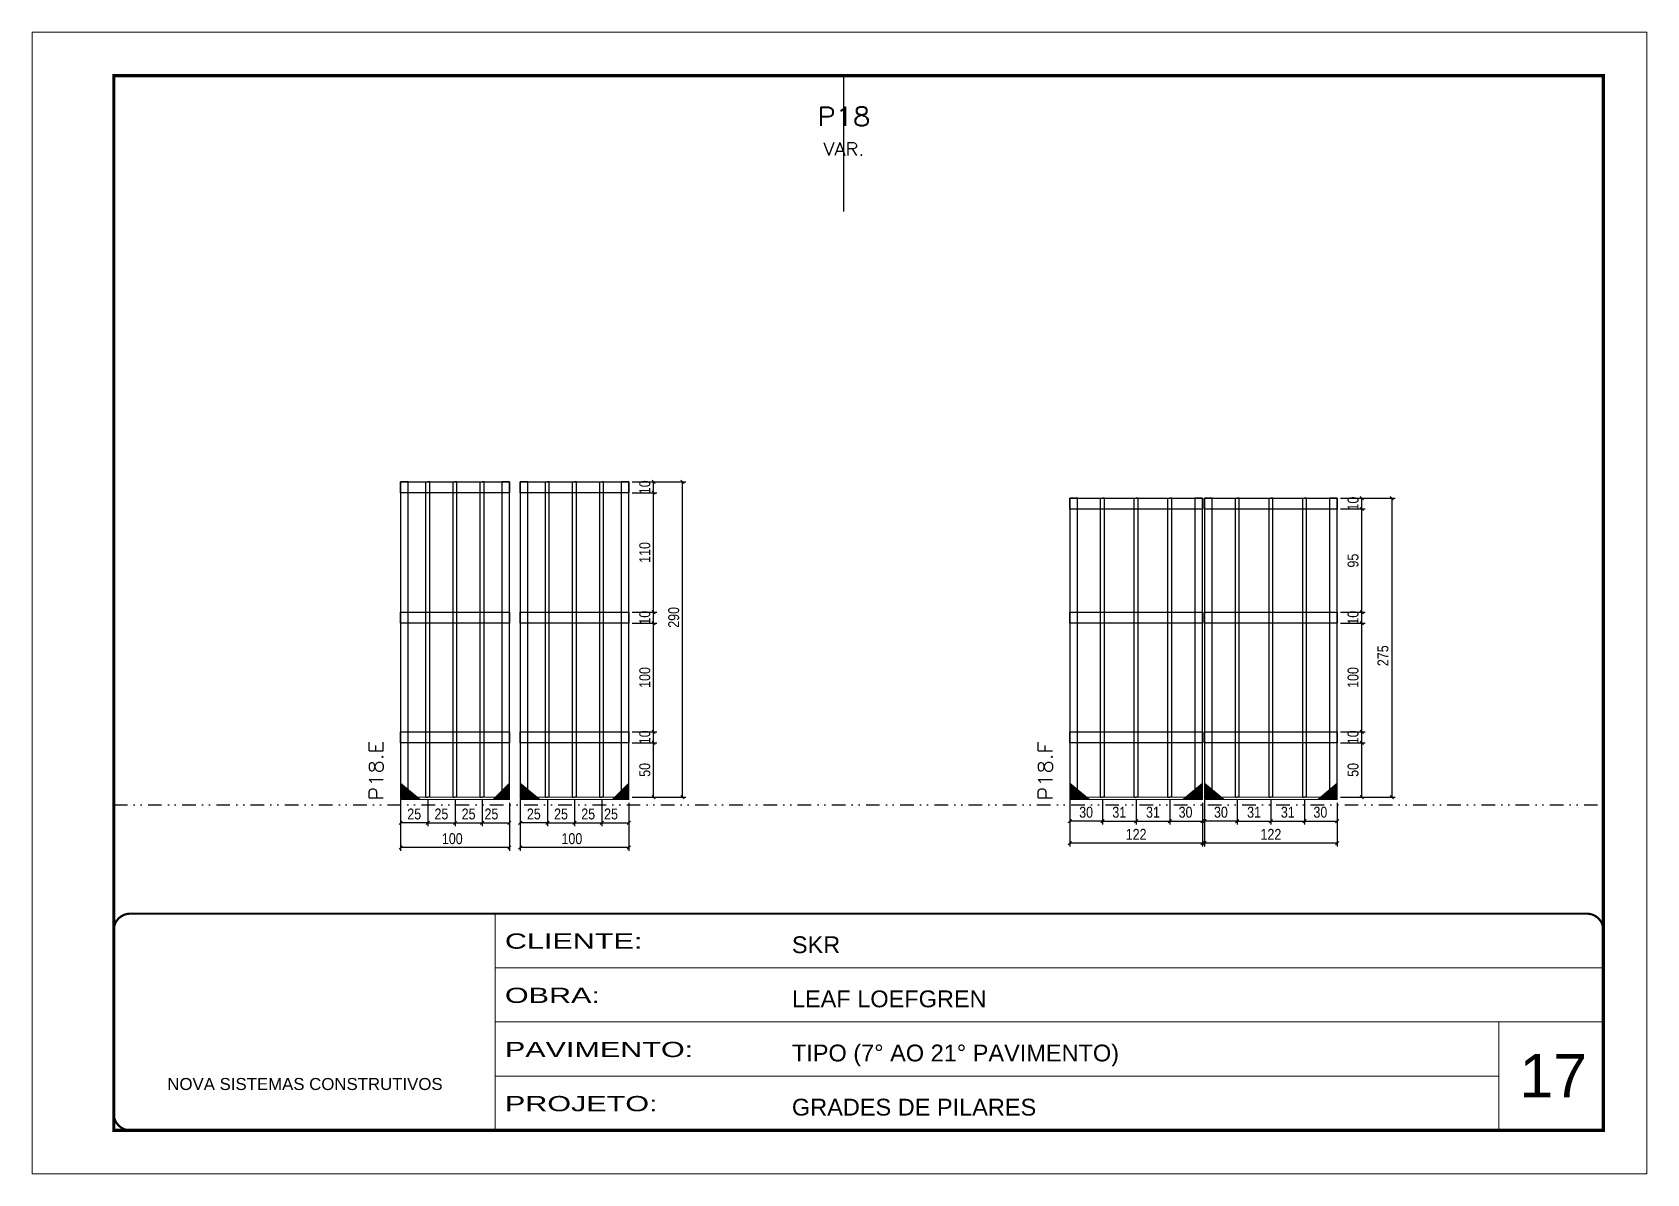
# Model space of a CAD drawing. Extents: x 14400 to 27878, y -21631 to 6985.
# Drawn here: x 14413 to 15898, y 1340 to 2390 of the extents above; entities that cross this region are included whole.
import ezdxf
from ezdxf.enums import TextEntityAlignment as Align

# ---------------------------------------------------------------- set-up
doc = ezdxf.new("R2010")
doc.units = 0
for name, pattern in [('CONTINUO', [0]), ('DASHED', [0.75, 0.5, -0.25]), ('DIVIDE2', [0.625, 0.25, -0.125, 0, -0.125, 0, -0.125]), ('HIDDEN', [0.375, 0.25, -0.125])]:
    doc.linetypes.add(name, pattern=pattern)
for name, color, linetype, lineweight in [('CARIMBO', 255, 'Continuous', 9), ('Folhas', 255, 'Continuous', 9), ('Madeira', 126, 'Continuous', 18), ('Sarr 2.2x7', 40, 'Continuous', 9), ('SARRAFO DE PRESSAO', 251, 'DASHED', 9), ('Texto Seção', 7, 'Continuous', 15)]:
    doc.layers.add(name, color=color, linetype=linetype, lineweight=lineweight)
for name, color, linetype in [('COTA', 241, 'Continuous'), ('Nível', 160, 'Continuous'), ('SARR_2.2x10', 60, 'Continuous'), ('SARR_3.5x7', 81, 'Continuous'), ('SARR_7x7', 40, 'Continuous'), ('Texto de Titulo', 7, 'Continuous'), ('Texto Qtd Sarr', 242, 'Continuous')]:
    doc.layers.add(name, color=color, linetype=linetype)
doc.styles.add('ARIAL', font='arial.ttf')
doc.styles.add('COTA TECNICA', font='techl___.ttf', dxfattribs={"height": 10})
doc.styles.add('REGUA-120', font='ROMANS.shx', dxfattribs={"height": 15})
doc.styles.add('ROMANS', font='romans.shx')
doc.styles.add('Tecnologia', font='')
doc.styles.get('Tecnologia').set_extended_font_data('Forgotten Futurist')
doc.dimstyles.new('PAINEL', dxfattribs={"dimtxt": 10, "dimasz": 3, "dimexe": 3, "dimexo": 3, "dimgap": 3, "dimtad": 1, "dimdec": 1, "dimzin": 12, "dimdsep": 46, "dimtxsty": 'COTA TECNICA', "dimblk1": 'OBLIQUE', "dimblk2": 'OBLIQUE', "dimsah": 1, "dimcen": 0.9, "dimclrd": 4, "dimclre": 4, "dimclrt": 240, "dimadec": 1, "dimazin": 3, "dimtfac": 1, "dimtdec": 1, "dimtmove": 0, "dimatfit": 3, "dimfxl": 1, "dimtolj": 1, "dimtzin": 12, "dimarcsym": 0})

msp = doc.modelspace()

# ---------------------------------------------------------------- texts
at = {"layer": 'CARIMBO', "style": 'ARIAL'}
msp.add_text('17', height=40, dxfattribs=at).set_placement((15781.33, 1410.57))
at = {"layer": 'Texto Seção', "style": 'REGUA-120', "width": 1.1}
for s, p in [('P18.E', (14736.27, 1683.6)), ('P18.F', (15351.83, 1683.6))]:
    msp.add_text(s, height=13, rotation=90, dxfattribs=at).set_placement(p)

# ---------------------------------------------------------------- blocks, each defined once
blk = doc.blocks.new('9999999999')
at = {"color": 30, "linetype": 'CONTINUO'}
for p, q in [((98564.6, 34230.2), (98564.6, 34429.4)), ((98564.6, 34379.6), (99584, 34379.6)), ((98564.6, 34329.8), (99488, 34329.8)), ((99584, 34329.8), (99488, 34329.8)), ((99488, 34329.8), (99488, 34230.2)), ((98564.6, 34280), (99488, 34280))]:
    blk.add_line(p, q, dxfattribs=at)
at = {"color": 30, "linetype": 'CONTINUO', "const_width": 2}
blk.add_lwpolyline([(99584, 34230.2), (99584, 34414.4, 0.414214), (99569, 34429.4), (98229, 34429.4, 0.414214), (98214, 34414.4), (98214, 34245.2, 0.414214), (98229, 34230.2), (99584, 34230.2)], format="xyb", dxfattribs=at)
at = {"layer": 'Folhas'}
blk.add_lwpolyline([(98139, 34190.2), (99624, 34190.2), (99624, 35240.2), (98139, 35240.2)], close=True, dxfattribs=at)
at = {"layer": 'Folhas', "color": 30, "const_width": 3}
blk.add_lwpolyline([(98214, 34230.2), (99584, 34230.2), (99584, 35200.2), (98214, 35200.2)], close=True, dxfattribs=at)
at = {"color": 7, "linetype": 'Continuous', "ltscale": 5, "style": 'ARIAL'}
for s, height, p in [('SKR', 15.48, (98837.7, 34393.1)), ('LEAF LOEFGREN', 15.483, (98837.7, 34343.3)), ('TIPO (7° AO 21° PAVIMENTO)', 15.483, (98837.7, 34293.5)), ('NOVA SISTEMAS CONSTRUTIVOS', 11.059, (98263.2, 34267.2)), ('GRADES DE PILARES', 15.483, (98837.7, 34243.7))]:
    blk.add_text(s, height=height, dxfattribs=at).set_placement(p)
at = {"layer": 'Folhas', "color": 7, "style": 'Tecnologia', "width": 1.5}
for s, p in [('CLIENTE:', (98573.7, 34397.2)), ('OBRA:', (98573.7, 34347.3)), ('PAVIMENTO:', (98573.7, 34297.5)), ('PROJETO:', (98573.7, 34247.7))]:
    blk.add_text(s, height=14, dxfattribs=at).set_placement(p)
blk = doc.blocks.new('_Oblique')
at = {"color": 0, "linetype": 'ByBlock', "lineweight": -2}
blk.add_line((-0.5, -0.5), (0.5, 0.5), dxfattribs=at)
blk = doc.blocks.new('*D6464')
at = {"layer": 'COTA', "color": 4, "lineweight": -2, "transparency": 16777216}
for p, q in [((14862.3, 1668.7), (14862.3, 1637.5)), ((14962.3, 1668.7), (14962.3, 1637.5)), ((14962.3, 1640.5), (14862.3, 1640.5))]:
    blk.add_line(p, q, dxfattribs=at)
at = {"layer": 'Defpoints', "color": 0, "transparency": 16777216}
for p in [(14862.3, 1671.7), (14962.3, 1671.7), (14862.3, 1640.5)]:
    blk.add_point(p, dxfattribs=at)
at = {"layer": 'COTA', "color": 4, "lineweight": -2, "transparency": 16777216, "xscale": 3, "yscale": 3, "zscale": 3, "rotation": 180}
blk.add_blockref('_Oblique', (14862.3, 1640.5), dxfattribs=at)
at = {"layer": 'COTA', "color": 4, "lineweight": -2, "transparency": 16777216, "xscale": 3, "yscale": 3, "zscale": 3}
blk.add_blockref('_Oblique', (14962.3, 1640.5), dxfattribs=at)
at = {"layer": 'COTA', "color": 240, "transparency": 16777216, "insert": (14909.8, 1648.6), "char_height": 10, "attachment_point": 5, "style": 'COTA TECNICA'}
blk.add_mtext('\\A1;100', dxfattribs=at)
blk = doc.blocks.new('*D6465')
at = {"layer": 'COTA', "color": 4, "lineweight": -2, "transparency": 16777216}
for p, q in [((14862.3, 1683.9), (14862.3, 1660.2)), ((14887.3, 1683.9), (14887.3, 1660.2)), ((14887.3, 1663.2), (14862.3, 1663.2))]:
    blk.add_line(p, q, dxfattribs=at)
at = {"layer": 'Defpoints', "color": 0, "transparency": 16777216}
for p in [(14862.3, 1686.9), (14887.3, 1686.9), (14862.3, 1663.2)]:
    blk.add_point(p, dxfattribs=at)
at = {"layer": 'COTA', "color": 4, "lineweight": -2, "transparency": 16777216, "xscale": 3, "yscale": 3, "zscale": 3, "rotation": 180}
blk.add_blockref('_Oblique', (14862.3, 1663.2), dxfattribs=at)
at = {"layer": 'COTA', "color": 4, "lineweight": -2, "transparency": 16777216, "xscale": 3, "yscale": 3, "zscale": 3}
blk.add_blockref('_Oblique', (14887.3, 1663.2), dxfattribs=at)
at = {"layer": 'COTA', "color": 240, "transparency": 16777216, "insert": (14874.8, 1671.3), "char_height": 10, "attachment_point": 5, "style": 'COTA TECNICA'}
blk.add_mtext('\\A1;25', dxfattribs=at)
blk = doc.blocks.new('*D6466')
at = {"layer": 'COTA', "color": 4, "lineweight": -2, "transparency": 16777216}
for p, q in [((14937.3, 1683.9), (14937.3, 1660.2)), ((14962.3, 1681.7), (14962.3, 1660.2)), ((14937.3, 1663.2), (14962.3, 1663.2))]:
    blk.add_line(p, q, dxfattribs=at)
at = {"layer": 'Defpoints', "color": 0, "transparency": 16777216}
for p in [(14937.3, 1686.9), (14962.3, 1684.7), (14962.3, 1663.2)]:
    blk.add_point(p, dxfattribs=at)
at = {"layer": 'COTA', "color": 4, "lineweight": -2, "transparency": 16777216, "xscale": 3, "yscale": 3, "zscale": 3, "rotation": 180}
blk.add_blockref('_Oblique', (14937.3, 1663.2), dxfattribs=at)
at = {"layer": 'COTA', "color": 4, "lineweight": -2, "transparency": 16777216, "xscale": 3, "yscale": 3, "zscale": 3}
blk.add_blockref('_Oblique', (14962.3, 1663.2), dxfattribs=at)
at = {"layer": 'COTA', "color": 240, "transparency": 16777216, "insert": (14945.8, 1671.3), "char_height": 10, "attachment_point": 5, "style": 'COTA TECNICA'}
blk.add_mtext('\\A1;25', dxfattribs=at)
blk = doc.blocks.new('*D6467')
at = {"layer": 'COTA', "color": 4, "lineweight": -2, "transparency": 16777216}
for p, q in [((14887.3, 1683.9), (14887.3, 1660.2)), ((14912.3, 1683.9), (14912.3, 1660.2)), ((14887.3, 1663.2), (14912.3, 1663.2))]:
    blk.add_line(p, q, dxfattribs=at)
at = {"layer": 'Defpoints', "color": 0, "transparency": 16777216}
for p in [(14887.3, 1686.9), (14912.3, 1686.9), (14912.3, 1663.2)]:
    blk.add_point(p, dxfattribs=at)
at = {"layer": 'COTA', "color": 4, "lineweight": -2, "transparency": 16777216, "xscale": 3, "yscale": 3, "zscale": 3, "rotation": 180}
blk.add_blockref('_Oblique', (14887.3, 1663.2), dxfattribs=at)
at = {"layer": 'COTA', "color": 4, "lineweight": -2, "transparency": 16777216, "xscale": 3, "yscale": 3, "zscale": 3}
blk.add_blockref('_Oblique', (14912.3, 1663.2), dxfattribs=at)
at = {"layer": 'COTA', "color": 240, "transparency": 16777216, "insert": (14899.8, 1671.3), "char_height": 10, "attachment_point": 5, "style": 'COTA TECNICA'}
blk.add_mtext('\\A1;25', dxfattribs=at)
blk = doc.blocks.new('*D6468')
at = {"layer": 'COTA', "color": 4, "lineweight": -2, "transparency": 16777216}
for p, q in [((14965.3, 1736.9), (14988, 1736.9)), ((14985, 1686.9), (14985, 1736.9)), ((14965.3, 1686.9), (14988, 1686.9))]:
    blk.add_line(p, q, dxfattribs=at)
at = {"layer": 'Defpoints', "color": 0, "transparency": 16777216}
for p in [(14962.3, 1736.9), (14985, 1736.9), (14962.3, 1686.9)]:
    blk.add_point(p, dxfattribs=at)
at = {"layer": 'COTA', "color": 4, "lineweight": -2, "transparency": 16777216, "xscale": 3, "yscale": 3, "zscale": 3}
for p, rotation in [((14985, 1736.9), 90), ((14985, 1686.9), 270)]:
    blk.add_blockref('_Oblique', p, dxfattribs=dict(at, rotation=rotation))
at = {"layer": 'COTA', "color": 240, "transparency": 16777216, "insert": (14976.9, 1711.9), "char_height": 10, "attachment_point": 5, "rotation": 90, "style": 'COTA TECNICA'}
blk.add_mtext('\\A1;50', dxfattribs=at)
blk = doc.blocks.new('*D6469')
at = {"layer": 'COTA', "color": 4, "lineweight": -2, "transparency": 16777216}
for p, q in [((14912.3, 1683.9), (14912.3, 1660.2)), ((14937.3, 1683.9), (14937.3, 1660.2)), ((14912.3, 1663.2), (14937.3, 1663.2))]:
    blk.add_line(p, q, dxfattribs=at)
at = {"layer": 'Defpoints', "color": 0, "transparency": 16777216}
for p in [(14912.3, 1686.9), (14937.3, 1686.9), (14937.3, 1663.2)]:
    blk.add_point(p, dxfattribs=at)
at = {"layer": 'COTA', "color": 4, "lineweight": -2, "transparency": 16777216, "xscale": 3, "yscale": 3, "zscale": 3, "rotation": 180}
blk.add_blockref('_Oblique', (14912.3, 1663.2), dxfattribs=at)
at = {"layer": 'COTA', "color": 4, "lineweight": -2, "transparency": 16777216, "xscale": 3, "yscale": 3, "zscale": 3}
blk.add_blockref('_Oblique', (14937.3, 1663.2), dxfattribs=at)
at = {"layer": 'COTA', "color": 240, "transparency": 16777216, "insert": (14924.8, 1671.3), "char_height": 10, "attachment_point": 5, "style": 'COTA TECNICA'}
blk.add_mtext('\\A1;25', dxfattribs=at)
blk = doc.blocks.new('*D6470')
at = {"layer": 'COTA', "color": 4, "lineweight": -2, "transparency": 16777216}
for p, q in [((14965.3, 1746.9), (14988, 1746.9)), ((14985, 1736.9), (14985, 1746.9)), ((14965.3, 1736.9), (14988, 1736.9))]:
    blk.add_line(p, q, dxfattribs=at)
at = {"layer": 'Defpoints', "color": 0, "transparency": 16777216}
for p in [(14962.3, 1746.9), (14985, 1746.9), (14962.3, 1736.9)]:
    blk.add_point(p, dxfattribs=at)
at = {"layer": 'COTA', "color": 4, "lineweight": -2, "transparency": 16777216, "xscale": 3, "yscale": 3, "zscale": 3}
for p, rotation in [((14985, 1746.9), 90), ((14985, 1736.9), 270)]:
    blk.add_blockref('_Oblique', p, dxfattribs=dict(at, rotation=rotation))
at = {"layer": 'COTA', "color": 240, "transparency": 16777216, "insert": (14976.9, 1741.9), "char_height": 10, "attachment_point": 5, "rotation": 90, "style": 'COTA TECNICA'}
blk.add_mtext('\\A1;10', dxfattribs=at)
blk = doc.blocks.new('*D6471')
at = {"layer": 'COTA', "color": 4, "lineweight": -2, "transparency": 16777216}
for p, q in [((14965.3, 1846.9), (14988, 1846.9)), ((14985, 1746.9), (14985, 1846.9)), ((14965.3, 1746.9), (14988, 1746.9))]:
    blk.add_line(p, q, dxfattribs=at)
at = {"layer": 'Defpoints', "color": 0, "transparency": 16777216}
for p in [(14962.3, 1846.9), (14985, 1846.9), (14962.3, 1746.9)]:
    blk.add_point(p, dxfattribs=at)
at = {"layer": 'COTA', "color": 4, "lineweight": -2, "transparency": 16777216, "xscale": 3, "yscale": 3, "zscale": 3}
for p, rotation in [((14985, 1846.9), 90), ((14985, 1746.9), 270)]:
    blk.add_blockref('_Oblique', p, dxfattribs=dict(at, rotation=rotation))
at = {"layer": 'COTA', "color": 240, "transparency": 16777216, "insert": (14976.9, 1796.9), "char_height": 10, "attachment_point": 5, "rotation": 90, "style": 'COTA TECNICA'}
blk.add_mtext('\\A1;100', dxfattribs=at)
blk = doc.blocks.new('*D6472')
at = {"layer": 'COTA', "color": 4, "lineweight": -2, "transparency": 16777216}
for p, q in [((14965.3, 1856.9), (14988, 1856.9)), ((14985, 1846.9), (14985, 1856.9)), ((14965.3, 1846.9), (14988, 1846.9))]:
    blk.add_line(p, q, dxfattribs=at)
at = {"layer": 'Defpoints', "color": 0, "transparency": 16777216}
for p in [(14962.3, 1856.9), (14985, 1856.9), (14962.3, 1846.9)]:
    blk.add_point(p, dxfattribs=at)
at = {"layer": 'COTA', "color": 4, "lineweight": -2, "transparency": 16777216, "xscale": 3, "yscale": 3, "zscale": 3}
for p, rotation in [((14985, 1856.9), 90), ((14985, 1846.9), 270)]:
    blk.add_blockref('_Oblique', p, dxfattribs=dict(at, rotation=rotation))
at = {"layer": 'COTA', "color": 240, "transparency": 16777216, "insert": (14976.9, 1851.9), "char_height": 10, "attachment_point": 5, "rotation": 90, "style": 'COTA TECNICA'}
blk.add_mtext('\\A1;10', dxfattribs=at)
blk = doc.blocks.new('*D6473')
at = {"layer": 'COTA', "color": 4, "lineweight": -2, "transparency": 16777216}
for p, q in [((14965.3, 1976.9), (15014.6, 1976.9)), ((15011.6, 1686.9), (15011.6, 1976.9)), ((14965.3, 1686.9), (15014.6, 1686.9))]:
    blk.add_line(p, q, dxfattribs=at)
at = {"layer": 'Defpoints', "color": 0, "transparency": 16777216}
for p in [(14962.3, 1976.9), (15011.6, 1976.9), (14962.3, 1686.9)]:
    blk.add_point(p, dxfattribs=at)
at = {"layer": 'COTA', "color": 4, "lineweight": -2, "transparency": 16777216, "xscale": 3, "yscale": 3, "zscale": 3}
for p, rotation in [((15011.6, 1976.9), 90), ((15011.6, 1686.9), 270)]:
    blk.add_blockref('_Oblique', p, dxfattribs=dict(at, rotation=rotation))
at = {"layer": 'COTA', "color": 240, "transparency": 16777216, "insert": (15003.5, 1852.2), "char_height": 10, "attachment_point": 5, "rotation": 90, "style": 'COTA TECNICA'}
blk.add_mtext('\\A1;290', dxfattribs=at)
blk = doc.blocks.new('*D6474')
at = {"layer": 'COTA', "color": 4, "lineweight": -2, "transparency": 16777216}
for p, q in [((14752.3, 1668.7), (14752.3, 1637.5)), ((14852.3, 1668.7), (14852.3, 1637.5)), ((14852.3, 1640.5), (14752.3, 1640.5))]:
    blk.add_line(p, q, dxfattribs=at)
at = {"layer": 'Defpoints', "color": 0, "transparency": 16777216}
for p in [(14752.3, 1671.7), (14852.3, 1671.7), (14752.3, 1640.5)]:
    blk.add_point(p, dxfattribs=at)
at = {"layer": 'COTA', "color": 4, "lineweight": -2, "transparency": 16777216, "xscale": 3, "yscale": 3, "zscale": 3, "rotation": 180}
blk.add_blockref('_Oblique', (14752.3, 1640.5), dxfattribs=at)
at = {"layer": 'COTA', "color": 4, "lineweight": -2, "transparency": 16777216, "xscale": 3, "yscale": 3, "zscale": 3}
blk.add_blockref('_Oblique', (14852.3, 1640.5), dxfattribs=at)
at = {"layer": 'COTA', "color": 240, "transparency": 16777216, "insert": (14799.8, 1648.6), "char_height": 10, "attachment_point": 5, "style": 'COTA TECNICA'}
blk.add_mtext('\\A1;100', dxfattribs=at)
blk = doc.blocks.new('*D6475')
at = {"layer": 'COTA', "color": 4, "lineweight": -2, "transparency": 16777216}
for p, q in [((14752.3, 1683.9), (14752.3, 1660.2)), ((14777.3, 1683.9), (14777.3, 1660.2)), ((14777.3, 1663.2), (14752.3, 1663.2))]:
    blk.add_line(p, q, dxfattribs=at)
at = {"layer": 'Defpoints', "color": 0, "transparency": 16777216}
for p in [(14752.3, 1686.9), (14777.3, 1686.9), (14752.3, 1663.2)]:
    blk.add_point(p, dxfattribs=at)
at = {"layer": 'COTA', "color": 4, "lineweight": -2, "transparency": 16777216, "xscale": 3, "yscale": 3, "zscale": 3, "rotation": 180}
blk.add_blockref('_Oblique', (14752.3, 1663.2), dxfattribs=at)
at = {"layer": 'COTA', "color": 4, "lineweight": -2, "transparency": 16777216, "xscale": 3, "yscale": 3, "zscale": 3}
blk.add_blockref('_Oblique', (14777.3, 1663.2), dxfattribs=at)
at = {"layer": 'COTA', "color": 240, "transparency": 16777216, "insert": (14764.8, 1671.3), "char_height": 10, "attachment_point": 5, "style": 'COTA TECNICA'}
blk.add_mtext('\\A1;25', dxfattribs=at)
blk = doc.blocks.new('*D6476')
at = {"layer": 'COTA', "color": 4, "lineweight": -2, "transparency": 16777216}
for p, q in [((14827.3, 1683.9), (14827.3, 1660.2)), ((14852.3, 1681.7), (14852.3, 1660.2)), ((14827.3, 1663.2), (14852.3, 1663.2))]:
    blk.add_line(p, q, dxfattribs=at)
at = {"layer": 'Defpoints', "color": 0, "transparency": 16777216}
for p in [(14827.3, 1686.9), (14852.3, 1684.7), (14852.3, 1663.2)]:
    blk.add_point(p, dxfattribs=at)
at = {"layer": 'COTA', "color": 4, "lineweight": -2, "transparency": 16777216, "xscale": 3, "yscale": 3, "zscale": 3, "rotation": 180}
blk.add_blockref('_Oblique', (14827.3, 1663.2), dxfattribs=at)
at = {"layer": 'COTA', "color": 4, "lineweight": -2, "transparency": 16777216, "xscale": 3, "yscale": 3, "zscale": 3}
blk.add_blockref('_Oblique', (14852.3, 1663.2), dxfattribs=at)
at = {"layer": 'COTA', "color": 240, "transparency": 16777216, "insert": (14835.8, 1671.3), "char_height": 10, "attachment_point": 5, "style": 'COTA TECNICA'}
blk.add_mtext('\\A1;25', dxfattribs=at)
blk = doc.blocks.new('*D6477')
at = {"layer": 'COTA', "color": 4, "lineweight": -2, "transparency": 16777216}
for p, q in [((14777.3, 1683.9), (14777.3, 1660.2)), ((14802.3, 1683.9), (14802.3, 1660.2)), ((14777.3, 1663.2), (14802.3, 1663.2))]:
    blk.add_line(p, q, dxfattribs=at)
at = {"layer": 'Defpoints', "color": 0, "transparency": 16777216}
for p in [(14777.3, 1686.9), (14802.3, 1686.9), (14802.3, 1663.2)]:
    blk.add_point(p, dxfattribs=at)
at = {"layer": 'COTA', "color": 4, "lineweight": -2, "transparency": 16777216, "xscale": 3, "yscale": 3, "zscale": 3, "rotation": 180}
blk.add_blockref('_Oblique', (14777.3, 1663.2), dxfattribs=at)
at = {"layer": 'COTA', "color": 4, "lineweight": -2, "transparency": 16777216, "xscale": 3, "yscale": 3, "zscale": 3}
blk.add_blockref('_Oblique', (14802.3, 1663.2), dxfattribs=at)
at = {"layer": 'COTA', "color": 240, "transparency": 16777216, "insert": (14789.8, 1671.3), "char_height": 10, "attachment_point": 5, "style": 'COTA TECNICA'}
blk.add_mtext('\\A1;25', dxfattribs=at)
blk = doc.blocks.new('*D6478')
at = {"layer": 'COTA', "color": 4, "lineweight": -2, "transparency": 16777216}
for p, q in [((14802.3, 1683.9), (14802.3, 1660.2)), ((14827.3, 1683.9), (14827.3, 1660.2)), ((14802.3, 1663.2), (14827.3, 1663.2))]:
    blk.add_line(p, q, dxfattribs=at)
at = {"layer": 'Defpoints', "color": 0, "transparency": 16777216}
for p in [(14802.3, 1686.9), (14827.3, 1686.9), (14827.3, 1663.2)]:
    blk.add_point(p, dxfattribs=at)
at = {"layer": 'COTA', "color": 4, "lineweight": -2, "transparency": 16777216, "xscale": 3, "yscale": 3, "zscale": 3, "rotation": 180}
blk.add_blockref('_Oblique', (14802.3, 1663.2), dxfattribs=at)
at = {"layer": 'COTA', "color": 4, "lineweight": -2, "transparency": 16777216, "xscale": 3, "yscale": 3, "zscale": 3}
blk.add_blockref('_Oblique', (14827.3, 1663.2), dxfattribs=at)
at = {"layer": 'COTA', "color": 240, "transparency": 16777216, "insert": (14814.8, 1671.3), "char_height": 10, "attachment_point": 5, "style": 'COTA TECNICA'}
blk.add_mtext('\\A1;25', dxfattribs=at)
blk = doc.blocks.new('*D6479')
at = {"layer": 'COTA', "color": 4, "lineweight": -2, "transparency": 16777216}
for p, q in [((14965.3, 1966.9), (14988, 1966.9)), ((14985, 1856.9), (14985, 1966.9)), ((14965.3, 1856.9), (14988, 1856.9))]:
    blk.add_line(p, q, dxfattribs=at)
at = {"layer": 'Defpoints', "color": 0, "transparency": 16777216}
for p in [(14962.3, 1966.9), (14985, 1966.9), (14962.3, 1856.9)]:
    blk.add_point(p, dxfattribs=at)
at = {"layer": 'COTA', "color": 4, "lineweight": -2, "transparency": 16777216, "xscale": 3, "yscale": 3, "zscale": 3}
for p, rotation in [((14985, 1966.9), 90), ((14985, 1856.9), 270)]:
    blk.add_blockref('_Oblique', p, dxfattribs=dict(at, rotation=rotation))
at = {"layer": 'COTA', "color": 240, "transparency": 16777216, "insert": (14976.9, 1911.9), "char_height": 10, "attachment_point": 5, "rotation": 90, "style": 'COTA TECNICA'}
blk.add_mtext('\\A1;110', dxfattribs=at)
blk = doc.blocks.new('*D6480')
at = {"layer": 'COTA', "color": 4, "lineweight": -2, "transparency": 16777216}
for p, q in [((14965.3, 1976.9), (14988, 1976.9)), ((14985, 1966.9), (14985, 1976.9)), ((14965.3, 1966.9), (14988, 1966.9))]:
    blk.add_line(p, q, dxfattribs=at)
at = {"layer": 'Defpoints', "color": 0, "transparency": 16777216}
for p in [(14962.3, 1976.9), (14985, 1976.9), (14962.3, 1966.9)]:
    blk.add_point(p, dxfattribs=at)
at = {"layer": 'COTA', "color": 4, "lineweight": -2, "transparency": 16777216, "xscale": 3, "yscale": 3, "zscale": 3}
for p, rotation in [((14985, 1976.9), 90), ((14985, 1966.9), 270)]:
    blk.add_blockref('_Oblique', p, dxfattribs=dict(at, rotation=rotation))
at = {"layer": 'COTA', "color": 240, "transparency": 16777216, "insert": (14976.9, 1971.9), "char_height": 10, "attachment_point": 5, "rotation": 90, "style": 'COTA TECNICA'}
blk.add_mtext('\\A1;10', dxfattribs=at)
blk = doc.blocks.new('*D6482')
at = {"layer": 'COTA', "color": 4, "lineweight": -2, "transparency": 16777216}
for p, q in [((15491.8, 1668.7), (15491.8, 1641.5)), ((15613.8, 1668.7), (15613.8, 1641.5)), ((15613.8, 1644.5), (15491.8, 1644.5))]:
    blk.add_line(p, q, dxfattribs=at)
at = {"layer": 'Defpoints', "color": 0, "transparency": 16777216}
for p in [(15491.8, 1671.7), (15613.8, 1671.7), (15491.8, 1644.5)]:
    blk.add_point(p, dxfattribs=at)
at = {"layer": 'COTA', "color": 4, "lineweight": -2, "transparency": 16777216, "xscale": 3, "yscale": 3, "zscale": 3, "rotation": 180}
blk.add_blockref('_Oblique', (15491.8, 1644.5), dxfattribs=at)
at = {"layer": 'COTA', "color": 4, "lineweight": -2, "transparency": 16777216, "xscale": 3, "yscale": 3, "zscale": 3}
blk.add_blockref('_Oblique', (15613.8, 1644.5), dxfattribs=at)
at = {"layer": 'COTA', "color": 240, "transparency": 16777216, "insert": (15552.8, 1652.6), "char_height": 10, "attachment_point": 5, "style": 'COTA TECNICA'}
blk.add_mtext('\\A1;122', dxfattribs=at)
blk = doc.blocks.new('*D6483')
at = {"layer": 'COTA', "color": 4, "lineweight": -2, "transparency": 16777216}
for p, q in [((15491.8, 1683.9), (15491.8, 1661.7)), ((15521.8, 1683.9), (15521.8, 1661.7)), ((15521.8, 1664.7), (15491.8, 1664.7))]:
    blk.add_line(p, q, dxfattribs=at)
at = {"layer": 'Defpoints', "color": 0, "transparency": 16777216}
for p in [(15491.8, 1686.9), (15521.8, 1686.9), (15491.8, 1664.7)]:
    blk.add_point(p, dxfattribs=at)
at = {"layer": 'COTA', "color": 4, "lineweight": -2, "transparency": 16777216, "xscale": 3, "yscale": 3, "zscale": 3, "rotation": 180}
blk.add_blockref('_Oblique', (15491.8, 1664.7), dxfattribs=at)
at = {"layer": 'COTA', "color": 4, "lineweight": -2, "transparency": 16777216, "xscale": 3, "yscale": 3, "zscale": 3}
blk.add_blockref('_Oblique', (15521.8, 1664.7), dxfattribs=at)
at = {"layer": 'COTA', "color": 240, "transparency": 16777216, "insert": (15506.8, 1672.9), "char_height": 10, "attachment_point": 5, "style": 'COTA TECNICA'}
blk.add_mtext('\\A1;30', dxfattribs=at)
blk = doc.blocks.new('*D6484')
at = {"layer": 'COTA', "color": 4, "lineweight": -2, "transparency": 16777216}
for p, q in [((15583.8, 1683.9), (15583.8, 1661.7)), ((15613.8, 1681.7), (15613.8, 1661.7)), ((15583.8, 1664.7), (15613.8, 1664.7))]:
    blk.add_line(p, q, dxfattribs=at)
at = {"layer": 'Defpoints', "color": 0, "transparency": 16777216}
for p in [(15583.8, 1686.9), (15613.8, 1684.7), (15613.8, 1664.7)]:
    blk.add_point(p, dxfattribs=at)
at = {"layer": 'COTA', "color": 4, "lineweight": -2, "transparency": 16777216, "xscale": 3, "yscale": 3, "zscale": 3, "rotation": 180}
blk.add_blockref('_Oblique', (15583.8, 1664.7), dxfattribs=at)
at = {"layer": 'COTA', "color": 4, "lineweight": -2, "transparency": 16777216, "xscale": 3, "yscale": 3, "zscale": 3}
blk.add_blockref('_Oblique', (15613.8, 1664.7), dxfattribs=at)
at = {"layer": 'COTA', "color": 240, "transparency": 16777216, "insert": (15598.3, 1672.9), "char_height": 10, "attachment_point": 5, "style": 'COTA TECNICA'}
blk.add_mtext('\\A1;30', dxfattribs=at)
blk = doc.blocks.new('*D6485')
at = {"layer": 'COTA', "color": 4, "lineweight": -2, "transparency": 16777216}
for p, q in [((15521.8, 1683.9), (15521.8, 1661.7)), ((15552.8, 1683.9), (15552.8, 1661.7)), ((15521.8, 1664.7), (15552.8, 1664.7))]:
    blk.add_line(p, q, dxfattribs=at)
at = {"layer": 'Defpoints', "color": 0, "transparency": 16777216}
for p in [(15521.8, 1686.9), (15552.8, 1686.9), (15552.8, 1664.7)]:
    blk.add_point(p, dxfattribs=at)
at = {"layer": 'COTA', "color": 4, "lineweight": -2, "transparency": 16777216, "xscale": 3, "yscale": 3, "zscale": 3, "rotation": 180}
blk.add_blockref('_Oblique', (15521.8, 1664.7), dxfattribs=at)
at = {"layer": 'COTA', "color": 4, "lineweight": -2, "transparency": 16777216, "xscale": 3, "yscale": 3, "zscale": 3}
blk.add_blockref('_Oblique', (15552.8, 1664.7), dxfattribs=at)
at = {"layer": 'COTA', "color": 240, "transparency": 16777216, "insert": (15537.3, 1672.9), "char_height": 10, "attachment_point": 5, "style": 'COTA TECNICA'}
blk.add_mtext('\\A1;31', dxfattribs=at)
blk = doc.blocks.new('*D6486')
at = {"layer": 'COTA', "color": 4, "lineweight": -2, "transparency": 16777216}
for p, q in [((15616.8, 1736.9), (15639.5, 1736.9)), ((15636.5, 1686.9), (15636.5, 1736.9)), ((15616.8, 1686.9), (15639.5, 1686.9))]:
    blk.add_line(p, q, dxfattribs=at)
at = {"layer": 'Defpoints', "color": 0, "transparency": 16777216}
for p in [(15613.8, 1736.9), (15636.5, 1736.9), (15613.8, 1686.9)]:
    blk.add_point(p, dxfattribs=at)
at = {"layer": 'COTA', "color": 4, "lineweight": -2, "transparency": 16777216, "xscale": 3, "yscale": 3, "zscale": 3}
for p, rotation in [((15636.5, 1736.9), 90), ((15636.5, 1686.9), 270)]:
    blk.add_blockref('_Oblique', p, dxfattribs=dict(at, rotation=rotation))
at = {"layer": 'COTA', "color": 240, "transparency": 16777216, "insert": (15628.4, 1711.9), "char_height": 10, "attachment_point": 5, "rotation": 90, "style": 'COTA TECNICA'}
blk.add_mtext('\\A1;50', dxfattribs=at)
blk = doc.blocks.new('*D6487')
at = {"layer": 'COTA', "color": 4, "lineweight": -2, "transparency": 16777216}
for p, q in [((15552.8, 1683.9), (15552.8, 1661.7)), ((15583.8, 1683.9), (15583.8, 1661.7)), ((15552.8, 1664.7), (15583.8, 1664.7))]:
    blk.add_line(p, q, dxfattribs=at)
at = {"layer": 'Defpoints', "color": 0, "transparency": 16777216}
for p in [(15552.8, 1686.9), (15583.8, 1686.9), (15583.8, 1664.7)]:
    blk.add_point(p, dxfattribs=at)
at = {"layer": 'COTA', "color": 4, "lineweight": -2, "transparency": 16777216, "xscale": 3, "yscale": 3, "zscale": 3, "rotation": 180}
blk.add_blockref('_Oblique', (15552.8, 1664.7), dxfattribs=at)
at = {"layer": 'COTA', "color": 4, "lineweight": -2, "transparency": 16777216, "xscale": 3, "yscale": 3, "zscale": 3}
blk.add_blockref('_Oblique', (15583.8, 1664.7), dxfattribs=at)
at = {"layer": 'COTA', "color": 240, "transparency": 16777216, "insert": (15568.3, 1672.9), "char_height": 10, "attachment_point": 5, "style": 'COTA TECNICA'}
blk.add_mtext('\\A1;31', dxfattribs=at)
blk = doc.blocks.new('*D6488')
at = {"layer": 'COTA', "color": 4, "lineweight": -2, "transparency": 16777216}
for p, q in [((15616.8, 1746.9), (15639.5, 1746.9)), ((15636.5, 1736.9), (15636.5, 1746.9)), ((15616.8, 1736.9), (15639.5, 1736.9))]:
    blk.add_line(p, q, dxfattribs=at)
at = {"layer": 'Defpoints', "color": 0, "transparency": 16777216}
for p in [(15613.8, 1746.9), (15636.5, 1746.9), (15613.8, 1736.9)]:
    blk.add_point(p, dxfattribs=at)
at = {"layer": 'COTA', "color": 4, "lineweight": -2, "transparency": 16777216, "xscale": 3, "yscale": 3, "zscale": 3}
for p, rotation in [((15636.5, 1746.9), 90), ((15636.5, 1736.9), 270)]:
    blk.add_blockref('_Oblique', p, dxfattribs=dict(at, rotation=rotation))
at = {"layer": 'COTA', "color": 240, "transparency": 16777216, "insert": (15628.4, 1741.9), "char_height": 10, "attachment_point": 5, "rotation": 90, "style": 'COTA TECNICA'}
blk.add_mtext('\\A1;10', dxfattribs=at)
blk = doc.blocks.new('*D6489')
at = {"layer": 'COTA', "color": 4, "lineweight": -2, "transparency": 16777216}
for p, q in [((15616.8, 1846.9), (15639.5, 1846.9)), ((15636.5, 1746.9), (15636.5, 1846.9)), ((15616.8, 1746.9), (15639.5, 1746.9))]:
    blk.add_line(p, q, dxfattribs=at)
at = {"layer": 'Defpoints', "color": 0, "transparency": 16777216}
for p in [(15613.8, 1846.9), (15636.5, 1846.9), (15613.8, 1746.9)]:
    blk.add_point(p, dxfattribs=at)
at = {"layer": 'COTA', "color": 4, "lineweight": -2, "transparency": 16777216, "xscale": 3, "yscale": 3, "zscale": 3}
for p, rotation in [((15636.5, 1846.9), 90), ((15636.5, 1746.9), 270)]:
    blk.add_blockref('_Oblique', p, dxfattribs=dict(at, rotation=rotation))
at = {"layer": 'COTA', "color": 240, "transparency": 16777216, "insert": (15628.4, 1796.9), "char_height": 10, "attachment_point": 5, "rotation": 90, "style": 'COTA TECNICA'}
blk.add_mtext('\\A1;100', dxfattribs=at)
blk = doc.blocks.new('*D6490')
at = {"layer": 'COTA', "color": 4, "lineweight": -2, "transparency": 16777216}
for p, q in [((15616.8, 1856.9), (15639.5, 1856.9)), ((15636.5, 1846.9), (15636.5, 1856.9)), ((15616.8, 1846.9), (15639.5, 1846.9))]:
    blk.add_line(p, q, dxfattribs=at)
at = {"layer": 'Defpoints', "color": 0, "transparency": 16777216}
for p in [(15613.8, 1856.9), (15636.5, 1856.9), (15613.8, 1846.9)]:
    blk.add_point(p, dxfattribs=at)
at = {"layer": 'COTA', "color": 4, "lineweight": -2, "transparency": 16777216, "xscale": 3, "yscale": 3, "zscale": 3}
for p, rotation in [((15636.5, 1856.9), 90), ((15636.5, 1846.9), 270)]:
    blk.add_blockref('_Oblique', p, dxfattribs=dict(at, rotation=rotation))
at = {"layer": 'COTA', "color": 240, "transparency": 16777216, "insert": (15628.4, 1851.9), "char_height": 10, "attachment_point": 5, "rotation": 90, "style": 'COTA TECNICA'}
blk.add_mtext('\\A1;10', dxfattribs=at)
blk = doc.blocks.new('*D6491')
at = {"layer": 'COTA', "color": 4, "lineweight": -2, "transparency": 16777216}
for p, q in [((15616.8, 1951.9), (15639.5, 1951.9)), ((15636.5, 1856.9), (15636.5, 1951.9)), ((15616.8, 1856.9), (15639.5, 1856.9))]:
    blk.add_line(p, q, dxfattribs=at)
at = {"layer": 'Defpoints', "color": 0, "transparency": 16777216}
for p in [(15613.8, 1951.9), (15636.5, 1951.9), (15613.8, 1856.9)]:
    blk.add_point(p, dxfattribs=at)
at = {"layer": 'COTA', "color": 4, "lineweight": -2, "transparency": 16777216, "xscale": 3, "yscale": 3, "zscale": 3}
for p, rotation in [((15636.5, 1951.9), 90), ((15636.5, 1856.9), 270)]:
    blk.add_blockref('_Oblique', p, dxfattribs=dict(at, rotation=rotation))
at = {"layer": 'COTA', "color": 240, "transparency": 16777216, "insert": (15628.4, 1904.4), "char_height": 10, "attachment_point": 5, "rotation": 90, "style": 'COTA TECNICA'}
blk.add_mtext('\\A1;95', dxfattribs=at)
blk = doc.blocks.new('*D6492')
at = {"layer": 'COTA', "color": 4, "lineweight": -2, "transparency": 16777216}
for p, q in [((15616.8, 1961.9), (15639.5, 1961.9)), ((15636.5, 1951.9), (15636.5, 1961.9)), ((15616.8, 1951.9), (15639.5, 1951.9))]:
    blk.add_line(p, q, dxfattribs=at)
at = {"layer": 'Defpoints', "color": 0, "transparency": 16777216}
for p in [(15613.8, 1961.9), (15636.5, 1961.9), (15613.8, 1951.9)]:
    blk.add_point(p, dxfattribs=at)
at = {"layer": 'COTA', "color": 4, "lineweight": -2, "transparency": 16777216, "xscale": 3, "yscale": 3, "zscale": 3}
for p, rotation in [((15636.5, 1961.9), 90), ((15636.5, 1951.9), 270)]:
    blk.add_blockref('_Oblique', p, dxfattribs=dict(at, rotation=rotation))
at = {"layer": 'COTA', "color": 240, "transparency": 16777216, "insert": (15628.4, 1956.9), "char_height": 10, "attachment_point": 5, "rotation": 90, "style": 'COTA TECNICA'}
blk.add_mtext('\\A1;10', dxfattribs=at)
blk = doc.blocks.new('*D6493')
at = {"layer": 'COTA', "color": 4, "lineweight": -2, "transparency": 16777216}
for p, q in [((15616.8, 1961.9), (15667, 1961.9)), ((15664, 1961.9), (15664, 1686.9)), ((15616.8, 1686.9), (15667, 1686.9))]:
    blk.add_line(p, q, dxfattribs=at)
at = {"layer": 'Defpoints', "color": 0, "transparency": 16777216}
for p in [(15613.8, 1961.9), (15613.8, 1686.9), (15664, 1686.9)]:
    blk.add_point(p, dxfattribs=at)
at = {"layer": 'COTA', "color": 4, "lineweight": -2, "transparency": 16777216, "xscale": 3, "yscale": 3, "zscale": 3}
for p, rotation in [((15664, 1961.9), 90), ((15664, 1686.9), 270)]:
    blk.add_blockref('_Oblique', p, dxfattribs=dict(at, rotation=rotation))
at = {"layer": 'COTA', "color": 240, "transparency": 16777216, "insert": (15655.9, 1816.9), "char_height": 10, "attachment_point": 5, "rotation": 90, "style": 'COTA TECNICA'}
blk.add_mtext('\\A1;275', dxfattribs=at)
blk = doc.blocks.new('*D6494')
at = {"layer": 'COTA', "color": 4, "lineweight": -2, "transparency": 16777216}
for p, q in [((15367.8, 1668.7), (15367.8, 1641.5)), ((15489.8, 1668.7), (15489.8, 1641.5)), ((15489.8, 1644.5), (15367.8, 1644.5))]:
    blk.add_line(p, q, dxfattribs=at)
at = {"layer": 'Defpoints', "color": 0, "transparency": 16777216}
for p in [(15367.8, 1671.7), (15489.8, 1671.7), (15367.8, 1644.5)]:
    blk.add_point(p, dxfattribs=at)
at = {"layer": 'COTA', "color": 4, "lineweight": -2, "transparency": 16777216, "xscale": 3, "yscale": 3, "zscale": 3, "rotation": 180}
blk.add_blockref('_Oblique', (15367.8, 1644.5), dxfattribs=at)
at = {"layer": 'COTA', "color": 4, "lineweight": -2, "transparency": 16777216, "xscale": 3, "yscale": 3, "zscale": 3}
blk.add_blockref('_Oblique', (15489.8, 1644.5), dxfattribs=at)
at = {"layer": 'COTA', "color": 240, "transparency": 16777216, "insert": (15428.8, 1652.6), "char_height": 10, "attachment_point": 5, "style": 'COTA TECNICA'}
blk.add_mtext('\\A1;122', dxfattribs=at)
blk = doc.blocks.new('*D6495')
at = {"layer": 'COTA', "color": 4, "lineweight": -2, "transparency": 16777216}
for p, q in [((15367.8, 1683.9), (15367.8, 1661.7)), ((15397.8, 1683.9), (15397.8, 1661.7)), ((15397.8, 1664.7), (15367.8, 1664.7))]:
    blk.add_line(p, q, dxfattribs=at)
at = {"layer": 'Defpoints', "color": 0, "transparency": 16777216}
for p in [(15367.8, 1686.9), (15397.8, 1686.9), (15367.8, 1664.7)]:
    blk.add_point(p, dxfattribs=at)
at = {"layer": 'COTA', "color": 4, "lineweight": -2, "transparency": 16777216, "xscale": 3, "yscale": 3, "zscale": 3, "rotation": 180}
blk.add_blockref('_Oblique', (15367.8, 1664.7), dxfattribs=at)
at = {"layer": 'COTA', "color": 4, "lineweight": -2, "transparency": 16777216, "xscale": 3, "yscale": 3, "zscale": 3}
blk.add_blockref('_Oblique', (15397.8, 1664.7), dxfattribs=at)
at = {"layer": 'COTA', "color": 240, "transparency": 16777216, "insert": (15382.8, 1672.9), "char_height": 10, "attachment_point": 5, "style": 'COTA TECNICA'}
blk.add_mtext('\\A1;30', dxfattribs=at)
blk = doc.blocks.new('*D6496')
at = {"layer": 'COTA', "color": 4, "lineweight": -2, "transparency": 16777216}
for p, q in [((15459.8, 1683.9), (15459.8, 1661.7)), ((15489.8, 1681.7), (15489.8, 1661.7)), ((15459.8, 1664.7), (15489.8, 1664.7))]:
    blk.add_line(p, q, dxfattribs=at)
at = {"layer": 'Defpoints', "color": 0, "transparency": 16777216}
for p in [(15459.8, 1686.9), (15489.8, 1684.7), (15489.8, 1664.7)]:
    blk.add_point(p, dxfattribs=at)
at = {"layer": 'COTA', "color": 4, "lineweight": -2, "transparency": 16777216, "xscale": 3, "yscale": 3, "zscale": 3, "rotation": 180}
blk.add_blockref('_Oblique', (15459.8, 1664.7), dxfattribs=at)
at = {"layer": 'COTA', "color": 4, "lineweight": -2, "transparency": 16777216, "xscale": 3, "yscale": 3, "zscale": 3}
blk.add_blockref('_Oblique', (15489.8, 1664.7), dxfattribs=at)
at = {"layer": 'COTA', "color": 240, "transparency": 16777216, "insert": (15474.3, 1672.9), "char_height": 10, "attachment_point": 5, "style": 'COTA TECNICA'}
blk.add_mtext('\\A1;30', dxfattribs=at)
blk = doc.blocks.new('*D6497')
at = {"layer": 'COTA', "color": 4, "lineweight": -2, "transparency": 16777216}
for p, q in [((15397.8, 1683.9), (15397.8, 1661.7)), ((15428.8, 1683.9), (15428.8, 1661.7)), ((15397.8, 1664.7), (15428.8, 1664.7))]:
    blk.add_line(p, q, dxfattribs=at)
at = {"layer": 'Defpoints', "color": 0, "transparency": 16777216}
for p in [(15397.8, 1686.9), (15428.8, 1686.9), (15428.8, 1664.7)]:
    blk.add_point(p, dxfattribs=at)
at = {"layer": 'COTA', "color": 4, "lineweight": -2, "transparency": 16777216, "xscale": 3, "yscale": 3, "zscale": 3, "rotation": 180}
blk.add_blockref('_Oblique', (15397.8, 1664.7), dxfattribs=at)
at = {"layer": 'COTA', "color": 4, "lineweight": -2, "transparency": 16777216, "xscale": 3, "yscale": 3, "zscale": 3}
blk.add_blockref('_Oblique', (15428.8, 1664.7), dxfattribs=at)
at = {"layer": 'COTA', "color": 240, "transparency": 16777216, "insert": (15413.3, 1672.9), "char_height": 10, "attachment_point": 5, "style": 'COTA TECNICA'}
blk.add_mtext('\\A1;31', dxfattribs=at)
blk = doc.blocks.new('*D6498')
at = {"layer": 'COTA', "color": 4, "lineweight": -2, "transparency": 16777216}
for p, q in [((15428.8, 1683.9), (15428.8, 1661.7)), ((15459.8, 1683.9), (15459.8, 1661.7)), ((15428.8, 1664.7), (15459.8, 1664.7))]:
    blk.add_line(p, q, dxfattribs=at)
at = {"layer": 'Defpoints', "color": 0, "transparency": 16777216}
for p in [(15428.8, 1686.9), (15459.8, 1686.9), (15459.8, 1664.7)]:
    blk.add_point(p, dxfattribs=at)
at = {"layer": 'COTA', "color": 4, "lineweight": -2, "transparency": 16777216, "xscale": 3, "yscale": 3, "zscale": 3, "rotation": 180}
blk.add_blockref('_Oblique', (15428.8, 1664.7), dxfattribs=at)
at = {"layer": 'COTA', "color": 4, "lineweight": -2, "transparency": 16777216, "xscale": 3, "yscale": 3, "zscale": 3}
blk.add_blockref('_Oblique', (15459.8, 1664.7), dxfattribs=at)
at = {"layer": 'COTA', "color": 240, "transparency": 16777216, "insert": (15444.3, 1672.9), "char_height": 10, "attachment_point": 5, "style": 'COTA TECNICA'}
blk.add_mtext('\\A1;31', dxfattribs=at)
blk = doc.blocks.new('titulo1')
at = {"layer": 'Defpoints', "color": 252, "linetype": 'HIDDEN', "ltscale": 2}
blk.add_line((0, 0), (0, 125), dxfattribs=at)
at = {"layer": 'Defpoints', "style": 'ROMANS', "oblique": 15}
blk.add_attdef('FOLHA', text='', height=10, dxfattribs=at).set_placement((0, 15.6), align=Align.MIDDLE_CENTER)
at = {"layer": 'Texto Qtd Sarr', "color": 3, "style": 'ROMANS', "oblique": 15}
for tag, height, p in [('TITULO', 17, (0, 71.4)), ('SEÇÃO', 12, (0, 41.5))]:
    blk.add_attdef(tag, text='', height=height, dxfattribs=at).set_placement(p, align=Align.MIDDLE_CENTER)

# ---------------------------------------------------------------- dimensions: what is measured, and where the dimension line sits
at = {"layer": 'COTA'}
for base, p1, p2, angle, picture, middle in [((14984.97, 1976.91), (14962.27, 1966.91), (14962.27, 1976.91), 90, '*D6480', (14984.97, 1971.91)), ((15011.61, 1976.88), (14962.27, 1686.87), (14962.27, 1976.88), 90, '*D6473', (15011.61, 1852.18)), ((15636.53, 1961.91), (15613.83, 1951.91), (15613.83, 1961.91), 90, '*D6492', (15636.53, 1956.91)), ((15664.03, 1686.91), (15613.83, 1961.87), (15613.83, 1686.91), 90, '*D6493', (15664.03, 1816.87)), ((14984.97, 1856.91), (14962.27, 1846.91), (14962.27, 1856.91), 90, '*D6472', (14984.97, 1851.91)), ((15636.53, 1856.91), (15613.83, 1846.91), (15613.83, 1856.91), 90, '*D6490', (15636.53, 1851.91)), ((14984.97, 1746.91), (14962.27, 1736.91), (14962.27, 1746.91), 90, '*D6470', (14984.97, 1741.91)), ((15636.53, 1746.91), (15613.83, 1736.91), (15613.83, 1746.91), 90, '*D6488', (15636.53, 1741.91)), ((14752.27, 1640.53), (14852.27, 1671.71), (14752.27, 1671.71), 180, '*D6474', (14799.77, 1640.53)), ((14862.27, 1640.53), (14962.27, 1671.71), (14862.27, 1671.71), 180, '*D6464', (14909.77, 1640.53))]:
    dim = msp.add_linear_dim(base=base, p1=p1, p2=p2, angle=angle, dimstyle='PAINEL', override={"dimtmove": 1}, dxfattribs=at)
    dim.commit()
    dim.dimension.update_dxf_attribs({"geometry": picture, "text_midpoint": middle, "dimtype": 160})
for base, p1, p2, angle, picture, middle in [((14984.97, 1966.87), (14962.27, 1856.87), (14962.27, 1966.87), 90, '*D6479', (14976.86, 1911.87)), ((15636.53, 1951.91), (15613.83, 1856.91), (15613.83, 1951.91), 90, '*D6491', (15628.39, 1904.41)), ((14984.97, 1846.91), (14962.27, 1746.91), (14962.27, 1846.91), 90, '*D6471', (14976.86, 1796.91)), ((15636.53, 1846.91), (15613.83, 1746.91), (15613.83, 1846.91), 90, '*D6489', (15628.43, 1796.91)), ((14984.97, 1736.91), (14962.27, 1686.91), (14962.27, 1736.91), 90, '*D6468', (14976.86, 1711.91)), ((15636.53, 1736.91), (15613.83, 1686.91), (15613.83, 1736.91), 90, '*D6486', (15628.42, 1711.91)), ((14752.27, 1663.21), (14777.27, 1686.91), (14752.27, 1686.91), 180, '*D6475', (14764.77, 1671.32)), ((14862.27, 1663.21), (14887.27, 1686.91), (14862.27, 1686.91), 180, '*D6465', (14874.77, 1671.32)), ((15367.83, 1664.71), (15397.83, 1686.91), (15367.83, 1686.91), 180, '*D6495', (15382.83, 1672.93)), ((15491.83, 1664.71), (15521.83, 1686.91), (15491.83, 1686.91), 180, '*D6483', (15506.83, 1672.93)), ((15367.83, 1644.53), (15489.83, 1671.71), (15367.83, 1671.71), 180, '*D6494', (15428.83, 1652.59)), ((15491.83, 1644.53), (15613.83, 1671.71), (15491.83, 1671.71), 180, '*D6482', (15552.83, 1652.59))]:
    dim = msp.add_linear_dim(base=base, p1=p1, p2=p2, angle=angle, dimstyle='PAINEL', override={"dimtmove": 1}, dxfattribs=at)
    dim.commit()
    dim.dimension.update_dxf_attribs({"geometry": picture, "text_midpoint": middle})
for base, p1, p2, picture, middle in [((14802.27, 1663.21), (14777.27, 1686.91), (14802.27, 1686.91), '*D6477', (14789.77, 1671.32)), ((14827.27, 1663.21), (14802.27, 1686.91), (14827.27, 1686.91), '*D6478', (14814.77, 1671.32)), ((14912.27, 1663.21), (14887.27, 1686.91), (14912.27, 1686.91), '*D6467', (14899.77, 1671.32)), ((14937.27, 1663.21), (14912.27, 1686.91), (14937.27, 1686.91), '*D6469', (14924.77, 1671.32)), ((15428.83, 1664.71), (15397.83, 1686.91), (15428.83, 1686.91), '*D6497', (15413.33, 1672.93)), ((15459.83, 1664.71), (15428.83, 1686.91), (15459.83, 1686.91), '*D6498', (15444.33, 1672.93)), ((15552.83, 1664.71), (15521.83, 1686.91), (15552.83, 1686.91), '*D6485', (15537.33, 1672.93)), ((15583.83, 1664.71), (15552.83, 1686.91), (15583.83, 1686.91), '*D6487', (15568.33, 1672.93))]:
    dim = msp.add_linear_dim(base=base, p1=p1, p2=p2, dimstyle='PAINEL', override={"dimtmove": 1}, dxfattribs=at)
    dim.commit()
    dim.dimension.update_dxf_attribs({"geometry": picture, "text_midpoint": middle})
for base, p1, p2, picture, middle in [((14852.27, 1663.21), (14827.27, 1686.91), (14852.27, 1684.71), '*D6476', (14835.77, 1663.21)), ((14962.27, 1663.21), (14937.27, 1686.91), (14962.27, 1684.71), '*D6466', (14945.77, 1663.21)), ((15489.83, 1664.71), (15459.83, 1686.91), (15489.83, 1684.71), '*D6496', (15474.33, 1664.71)), ((15613.83, 1664.71), (15583.83, 1686.91), (15613.83, 1684.71), '*D6484', (15598.33, 1664.71))]:
    dim = msp.add_linear_dim(base=base, p1=p1, p2=p2, dimstyle='PAINEL', override={"dimtmove": 1}, dxfattribs=at)
    dim.commit()
    dim.dimension.update_dxf_attribs({"geometry": picture, "text_midpoint": middle, "dimtype": 160})

# ---------------------------------------------------------------- hatches: boundary and pattern name
at = {"layer": 'Madeira'}
h = msp.add_hatch(color=252, dxfattribs=at)
h.dxf.hatch_style = 2
h.paths.add_polyline_path([(14752.27, 1699.71), (14752.27, 1684.71), (14770.27, 1684.71)])
h = msp.add_hatch(color=252, dxfattribs=at)
h.dxf.hatch_style = 2
h.paths.add_polyline_path([(14852.27, 1699.71), (14852.27, 1684.71), (14837.27, 1684.71)])
h = msp.add_hatch(color=252, dxfattribs=at)
h.dxf.hatch_style = 2
h.paths.add_polyline_path([(14862.27, 1699.71), (14862.27, 1684.71), (14880.27, 1684.71)])
h = msp.add_hatch(color=252, dxfattribs=at)
h.dxf.hatch_style = 2
h.paths.add_polyline_path([(14962.27, 1699.71), (14962.27, 1684.71), (14947.27, 1684.71)])
h = msp.add_hatch(color=252, dxfattribs=at)
h.dxf.hatch_style = 2
h.paths.add_polyline_path([(15367.83, 1699.71), (15367.83, 1684.71), (15385.83, 1684.71)])
h = msp.add_hatch(color=252, dxfattribs=at)
h.dxf.hatch_style = 2
h.paths.add_polyline_path([(15489.83, 1699.71), (15489.83, 1684.71), (15471.83, 1684.71)])
h = msp.add_hatch(color=252, dxfattribs=at)
h.dxf.hatch_style = 2
h.paths.add_polyline_path([(15491.83, 1699.71), (15491.83, 1684.71), (15509.83, 1684.71)])
h = msp.add_hatch(color=252, dxfattribs=at)
h.dxf.hatch_style = 2
h.paths.add_polyline_path([(15613.83, 1699.71), (15613.83, 1684.71), (15595.83, 1684.71)])

# ---------------------------------------------------------------- linework, layer by layer
at = {"layer": 'Madeira', "color": 1, "linetype": 'HIDDEN'}
for p, q in [((14755.77, 1696.21), (14755.77, 1686.91)), ((14755.77, 1696.21), (14755.77, 1686.91)), ((14848.77, 1696.21), (14848.77, 1686.91)), ((14848.77, 1696.21), (14848.77, 1686.91)), ((14865.77, 1696.21), (14865.77, 1686.91)), ((14865.77, 1696.21), (14865.77, 1686.91)), ((14958.77, 1696.21), (14958.77, 1686.91)), ((14958.77, 1696.21), (14958.77, 1686.91)), ((15371.33, 1696.21), (15371.33, 1686.91)), ((15371.33, 1696.21), (15371.33, 1686.91)), ((15486.33, 1696.21), (15486.33, 1686.91)), ((15486.33, 1696.21), (15486.33, 1686.91)), ((15495.33, 1696.21), (15495.33, 1686.91)), ((15495.33, 1696.21), (15495.33, 1686.91)), ((15610.33, 1696.21), (15610.33, 1686.91)), ((15610.33, 1696.21), (15610.33, 1686.91)), ((14762.1, 1686.91), (14752.27, 1686.91)), ((14762.1, 1686.91), (14752.27, 1686.91)), ((14768.07, 1686.91), (14752.27, 1686.91)), ((14759.27, 1692.71), (14759.27, 1686.91)), ((14839.47, 1686.91), (14852.27, 1686.91)), ((14842.44, 1686.91), (14852.27, 1686.91)), ((14842.44, 1686.91), (14852.27, 1686.91)), ((14872.1, 1686.91), (14862.27, 1686.91)), ((14872.1, 1686.91), (14862.27, 1686.91)), ((14878.07, 1686.91), (14862.27, 1686.91)), ((14869.27, 1692.71), (14869.27, 1686.91)), ((14949.47, 1686.91), (14962.27, 1686.91)), ((14952.44, 1686.91), (14962.27, 1686.91)), ((14952.44, 1686.91), (14962.27, 1686.91)), ((15377.67, 1686.91), (15367.83, 1686.91)), ((15377.67, 1686.91), (15367.83, 1686.91)), ((15383.63, 1686.91), (15367.83, 1686.91)), ((15374.83, 1692.71), (15374.83, 1686.91)), ((15474.03, 1686.91), (15489.83, 1686.91)), ((15480, 1686.91), (15489.83, 1686.91)), ((15480, 1686.91), (15489.83, 1686.91)), ((15501.67, 1686.91), (15491.83, 1686.91)), ((15501.67, 1686.91), (15491.83, 1686.91)), ((15507.63, 1686.91), (15491.83, 1686.91)), ((15498.83, 1692.71), (15498.83, 1686.91)), ((15598.03, 1686.91), (15613.83, 1686.91)), ((15604, 1686.91), (15613.83, 1686.91)), ((15604, 1686.91), (15613.83, 1686.91))]:
    msp.add_line(p, q, dxfattribs=at)
at = {"layer": 'Madeira'}
for p, q in [((14752.27, 1686.91), (14752.27, 1684.71)), ((14752.27, 1686.91), (14752.27, 1684.71)), ((14752.27, 1686.91), (14752.27, 1684.71)), ((14862.27, 1686.91), (14862.27, 1684.71)), ((14862.27, 1686.91), (14862.27, 1684.71)), ((14862.27, 1686.91), (14862.27, 1684.71)), ((15367.83, 1686.91), (15367.83, 1684.71)), ((15367.83, 1686.91), (15367.83, 1684.71)), ((15367.83, 1686.91), (15367.83, 1684.71)), ((15491.83, 1686.91), (15491.83, 1684.71)), ((15491.83, 1686.91), (15491.83, 1684.71)), ((15491.83, 1686.91), (15491.83, 1684.71))]:
    msp.add_line(p, q, dxfattribs=at)
at = {"layer": 'Madeira', "color": 0}
for points in [[(14752.27, 1699.71), (14752.27, 1684.71), (14770.27, 1684.71), (14752.27, 1699.71)], [(14852.27, 1699.71), (14852.27, 1684.71), (14837.27, 1684.71), (14852.27, 1699.71)], [(14862.27, 1699.71), (14862.27, 1684.71), (14880.27, 1684.71), (14862.27, 1699.71)], [(14962.27, 1699.71), (14962.27, 1684.71), (14947.27, 1684.71), (14962.27, 1699.71)], [(15367.83, 1699.71), (15367.83, 1684.71), (15385.83, 1684.71), (15367.83, 1699.71)], [(15489.83, 1699.71), (15489.83, 1684.71), (15471.83, 1684.71), (15489.83, 1699.71)], [(15491.83, 1699.71), (15491.83, 1684.71), (15509.83, 1684.71), (15491.83, 1699.71)], [(15613.83, 1699.71), (15613.83, 1684.71), (15595.83, 1684.71), (15613.83, 1699.71)]]:
    msp.add_lwpolyline(points, dxfattribs=at)
at = {"layer": 'Nível', "color": 4, "linetype": 'DIVIDE2', "ltscale": 50}
msp.add_line((14488.47, 1679.71), (15858.47, 1679.71), dxfattribs=at)
at = {"layer": 'Sarr 2.2x7'}
for points in [[(14852.27, 1686.91), (14752.27, 1686.91), (14752.27, 1684.71), (14852.27, 1684.71)], [(14962.27, 1686.91), (14862.27, 1686.91), (14862.27, 1684.71), (14962.27, 1684.71)], [(15489.83, 1686.91), (15367.83, 1686.91), (15367.83, 1684.71), (15489.83, 1684.71)], [(15613.83, 1686.91), (15491.83, 1686.91), (15491.83, 1684.71), (15613.83, 1684.71)]]:
    msp.add_lwpolyline(points, close=True, dxfattribs=at)
at = {"layer": 'SARR_2.2x10'}
for points in [[(14752.27, 1976.88), (14852.27, 1976.87), (14852.27, 1966.87), (14752.27, 1966.88)], [(14862.27, 1976.88), (14962.27, 1976.87), (14962.27, 1966.87), (14862.27, 1966.88)], [(15367.83, 1961.87), (15489.83, 1961.87), (15489.83, 1951.87), (15367.83, 1951.87)], [(15491.83, 1961.87), (15613.83, 1961.87), (15613.83, 1951.87), (15491.83, 1951.87)], [(14752.27, 1856.88), (14852.27, 1856.87), (14852.27, 1846.87), (14752.27, 1846.88)], [(14862.27, 1856.88), (14962.27, 1856.87), (14962.27, 1846.87), (14862.27, 1846.88)], [(15367.83, 1856.87), (15489.83, 1856.87), (15489.83, 1846.87), (15367.83, 1846.87)], [(15491.83, 1856.87), (15613.83, 1856.87), (15613.83, 1846.87), (15491.83, 1846.87)], [(14752.27, 1746.88), (14852.27, 1746.87), (14852.27, 1736.87), (14752.27, 1736.88)], [(14862.27, 1746.88), (14962.27, 1746.87), (14962.27, 1736.87), (14862.27, 1736.88)], [(15367.83, 1746.87), (15489.83, 1746.87), (15489.83, 1736.87), (15367.83, 1736.87)], [(15491.83, 1746.87), (15613.83, 1746.87), (15613.83, 1736.87), (15491.83, 1736.87)]]:
    msp.add_lwpolyline(points, close=True, dxfattribs=at)
at = {"layer": 'SARR_3.5x7'}
for p, q in [((14775.52, 1686.91), (14775.52, 1976.88)), ((14775.52, 1976.88), (14777.27, 1976.88)), ((14779.02, 1976.88), (14777.27, 1976.88)), ((14779.02, 1686.91), (14779.02, 1976.88)), ((14800.52, 1686.91), (14800.52, 1976.88)), ((14800.52, 1976.88), (14802.27, 1976.88)), ((14804.02, 1976.88), (14802.27, 1976.88)), ((14804.02, 1686.91), (14804.02, 1976.88)), ((14825.52, 1686.91), (14825.52, 1976.88)), ((14825.52, 1976.88), (14827.27, 1976.88)), ((14829.02, 1976.88), (14827.27, 1976.88)), ((14829.02, 1686.91), (14829.02, 1976.88)), ((14885.52, 1686.91), (14885.52, 1976.88)), ((14885.52, 1976.88), (14887.27, 1976.88)), ((14889.02, 1976.88), (14887.27, 1976.88)), ((14889.02, 1686.91), (14889.02, 1976.88)), ((14910.52, 1686.91), (14910.52, 1976.88)), ((14910.52, 1976.88), (14912.27, 1976.88)), ((14914.02, 1976.88), (14912.27, 1976.88)), ((14914.02, 1686.91), (14914.02, 1976.88)), ((14935.52, 1686.91), (14935.52, 1976.88)), ((14935.52, 1976.88), (14937.27, 1976.88)), ((14939.02, 1976.88), (14937.27, 1976.88)), ((14939.02, 1686.91), (14939.02, 1976.88)), ((15396.08, 1686.91), (15396.08, 1961.87)), ((15396.08, 1961.87), (15397.83, 1961.87)), ((15399.58, 1961.87), (15397.83, 1961.87)), ((15399.58, 1686.91), (15399.58, 1961.87)), ((15427.08, 1686.91), (15427.08, 1961.87)), ((15427.08, 1961.87), (15428.83, 1961.87)), ((15430.58, 1961.87), (15428.83, 1961.87)), ((15430.58, 1686.91), (15430.58, 1961.87)), ((15458.08, 1686.91), (15458.08, 1961.87)), ((15458.08, 1961.87), (15459.83, 1961.87)), ((15461.58, 1961.87), (15459.83, 1961.87)), ((15461.58, 1686.91), (15461.58, 1961.87)), ((15520.08, 1686.91), (15520.08, 1961.87)), ((15520.08, 1961.87), (15521.83, 1961.87)), ((15523.58, 1961.87), (15521.83, 1961.87)), ((15523.58, 1686.91), (15523.58, 1961.87)), ((15551.08, 1686.91), (15551.08, 1961.87)), ((15551.08, 1961.87), (15552.83, 1961.87)), ((15554.58, 1961.87), (15552.83, 1961.87)), ((15554.58, 1686.91), (15554.58, 1961.87)), ((15582.08, 1686.91), (15582.08, 1961.87)), ((15582.08, 1961.87), (15583.83, 1961.87)), ((15585.58, 1961.87), (15583.83, 1961.87)), ((15585.58, 1686.91), (15585.58, 1961.87)), ((14775.52, 1686.91), (14777.27, 1686.91)), ((14779.02, 1686.91), (14777.27, 1686.91)), ((14800.52, 1686.91), (14802.27, 1686.91)), ((14804.02, 1686.91), (14802.27, 1686.91)), ((14825.52, 1686.91), (14827.27, 1686.91)), ((14829.02, 1686.91), (14827.27, 1686.91)), ((14885.52, 1686.91), (14887.27, 1686.91)), ((14889.02, 1686.91), (14887.27, 1686.91)), ((14910.52, 1686.91), (14912.27, 1686.91)), ((14914.02, 1686.91), (14912.27, 1686.91)), ((14935.52, 1686.91), (14937.27, 1686.91)), ((14939.02, 1686.91), (14937.27, 1686.91)), ((15396.08, 1686.91), (15397.83, 1686.91)), ((15399.58, 1686.91), (15397.83, 1686.91)), ((15427.08, 1686.91), (15428.83, 1686.91)), ((15430.58, 1686.91), (15428.83, 1686.91)), ((15458.08, 1686.91), (15459.83, 1686.91)), ((15461.58, 1686.91), (15459.83, 1686.91)), ((15520.08, 1686.91), (15521.83, 1686.91)), ((15523.58, 1686.91), (15521.83, 1686.91)), ((15551.08, 1686.91), (15552.83, 1686.91)), ((15554.58, 1686.91), (15552.83, 1686.91)), ((15582.08, 1686.91), (15583.83, 1686.91)), ((15585.58, 1686.91), (15583.83, 1686.91))]:
    msp.add_line(p, q, dxfattribs=at)
at = {"layer": 'SARR_7x7'}
for points in [[(14752.27, 1686.91), (14759.27, 1686.91), (14759.27, 1976.88), (14752.27, 1976.88)], [(14845.27, 1686.91), (14852.27, 1686.91), (14852.27, 1976.88), (14845.27, 1976.88)], [(14862.27, 1686.91), (14869.27, 1686.91), (14869.27, 1976.88), (14862.27, 1976.88)], [(14955.27, 1686.91), (14962.27, 1686.91), (14962.27, 1976.88), (14955.27, 1976.88)], [(15367.83, 1686.91), (15374.83, 1686.91), (15374.83, 1961.87), (15367.83, 1961.87)], [(15482.83, 1686.91), (15489.83, 1686.91), (15489.83, 1961.87), (15482.83, 1961.87)], [(15491.83, 1686.91), (15498.83, 1686.91), (15498.83, 1961.87), (15491.83, 1961.87)], [(15606.83, 1686.91), (15613.83, 1686.91), (15613.83, 1961.87), (15606.83, 1961.87)]]:
    msp.add_lwpolyline(points, close=True, dxfattribs=at)

# ---------------------------------------------------------------- block references
at = {"layer": 'SARRAFO DE PRESSAO', "color": 6, "linetype": 'ByBlock'}
msp.add_blockref('9999999999', (-83725.51, -32849.78), dxfattribs=at)
at = {"layer": 'Texto Seção'}
ref = msp.add_blockref('titulo1', (15159.97, 2225.43), dxfattribs=at)
ref.add_attrib('TITULO', 'P18', dxfattribs={"layer": 'Texto de Titulo', "color": 7, "height": 17, "style": 'ROMANS', "width": 1.1}).set_placement((15159.97, 2312.93), align=Align.MIDDLE_CENTER)
ref.add_attrib('SEÇÃO', 'VAR.', dxfattribs={"layer": 'Texto de Titulo', "color": 7, "height": 12, "style": 'ROMANS', "width": 1.1}).set_placement((15159.97, 2282.93), align=Align.MIDDLE_CENTER)

msp.set_redraw_order([(e.dxf.handle, doc.entitydb.next_handle()) for e in msp.query("TEXT MTEXT ATTDEF DIMENSION ARC_DIMENSION")])  # texts and dimensions are drawn at this point

doc.saveas('drawing.dxf')
